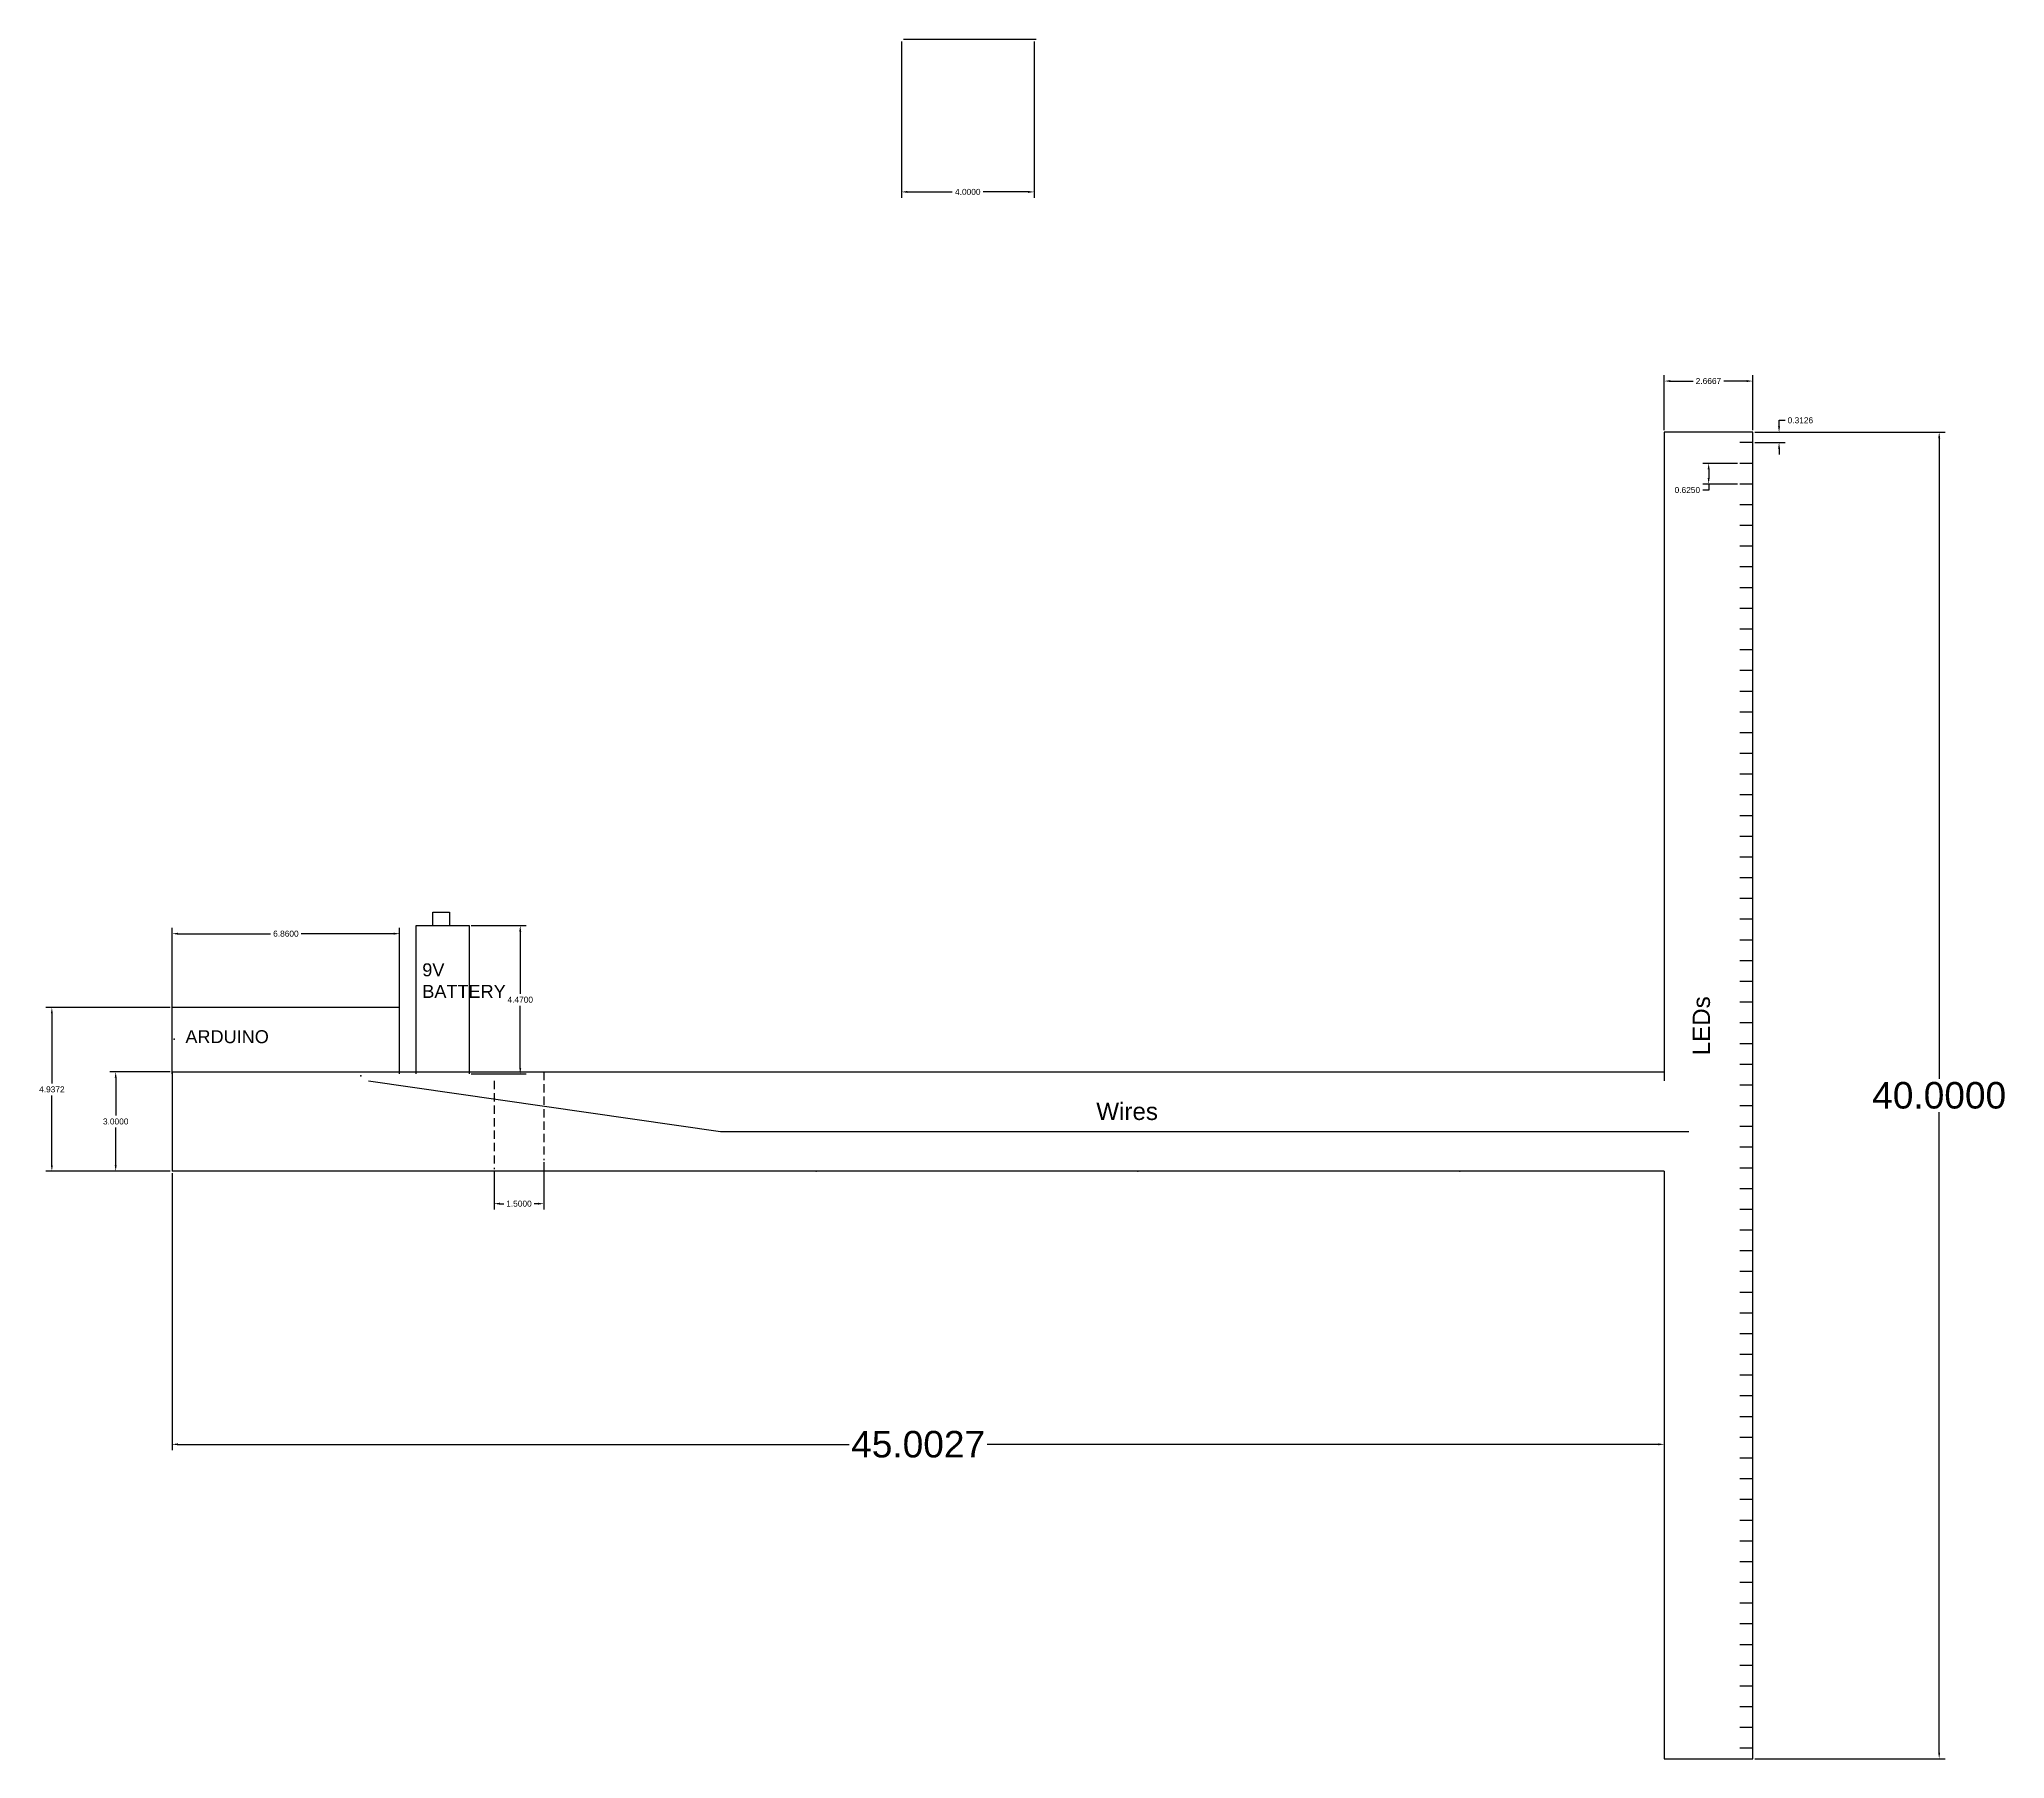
# Model space of a CAD drawing. Header units: centimetres. Extents: x -6 to 154, y -3 to 97.
# Drawn here: x -6.3 to 53, y -0.4 to 51.5 of the extents above; entities that cross this region are included whole.
import ezdxf

# ---------------------------------------------------------------- set-up
doc = ezdxf.new("R2010")
doc.units = ezdxf.units.CM
doc.header["$MEASUREMENT"] = 0
doc.linetypes.add('ACAD_ISO02W100', pattern=[15, 12, -3])
doc.linetypes.add('DASHED2', pattern=[0.375, 0.25, -0.125])
doc.styles.get("Standard").update_dxf_attribs({"font": 'arial.ttf'})
doc.dimstyles.new('Annotative', dxfattribs={"dimscale": 0, "dimtxt": 0.18, "dimasz": 0.18, "dimexe": 0.18, "dimexo": 0.0625, "dimgap": 0.09, "dimtad": 0, "dimtih": 1, "dimtoh": 1, "dimdec": 4, "dimzin": 0, "dimdsep": 46, "dimtxsty": 'Standard', "dimcen": 0.09, "dimadec": 0, "dimazin": 0, "dimtfac": 1, "dimtdec": 4, "dimtofl": 0, "dimtmove": 0, "dimatfit": 3, "dimfxl": 1, "dimtolj": 1, "dimtzin": 0, "dimarcsym": 0})
doc.dimstyles.get("Standard").update_dxf_attribs({"dimtxt": 0.18, "dimasz": 0.18, "dimexe": 0.18, "dimexo": 0.0625, "dimgap": 0.09, "dimtad": 0, "dimtih": 1, "dimtoh": 1, "dimdec": 4, "dimzin": 0, "dimdsep": 46, "dimtxsty": 'Standard', "dimcen": 0.09, "dimadec": 0, "dimazin": 0, "dimtfac": 1, "dimtdec": 4, "dimtofl": 0, "dimtmove": 0, "dimatfit": 3, "dimfxl": 1, "dimtolj": 1, "dimtzin": 0, "dimarcsym": 0})

# ---------------------------------------------------------------- blocks, each defined once
blk = doc.blocks.new('*D2')
at = {"color": 0, "lineweight": -2, "transparency": 16777216}
for p, q in [((45.429, 39.607), (51.171, 39.607)), ((50.991, 39.427), (50.991, 20.105)), ((50.991, -0.213), (50.991, 19.108)), ((45.429, -0.393), (51.171, -0.393))]:
    blk.add_line(p, q, dxfattribs=at)
at = {"color": 0, "transparency": 16777216}
for points in [[(50.961, 39.427), (51.021, 39.427), (50.991, 39.607)], [(50.961, -0.213), (51.021, -0.213), (50.991, -0.393)]]:
    blk.add_solid(points, dxfattribs=at)
at = {"layer": 'Defpoints', "color": 0, "transparency": 16777216}
for p in [(45.366, 39.607), (45.366, -0.393), (50.991, -0.393)]:
    blk.add_point(p, dxfattribs=at)
at = {"color": 0, "transparency": 16777216, "insert": (50.991, 19.607), "char_height": 0.18, "attachment_point": 5}
blk.add_mtext('\\A1;{\\H4.4444x;40.0000}', dxfattribs=at)
blk = doc.blocks.new('*D3')
at = {"color": 0, "linetype": 'ACAD_ISO02W100', "lineweight": -2, "transparency": 16777216}
for p, q in [((46.162, 39.787), (46.162, 39.967)), ((46.162, 39.967), (46.342, 39.967)), ((45.429, 39.607), (46.342, 39.607)), ((45.429, 39.294), (46.342, 39.294)), ((46.162, 39.114), (46.162, 38.934))]:
    blk.add_line(p, q, dxfattribs=at)
at = {"color": 0, "linetype": 'ACAD_ISO02W100', "transparency": 16777216}
for points in [[(46.132, 39.787), (46.192, 39.787), (46.162, 39.607)], [(46.132, 39.114), (46.192, 39.114), (46.162, 39.294)]]:
    blk.add_solid(points, dxfattribs=at)
at = {"layer": 'Defpoints', "color": 0, "linetype": 'ACAD_ISO02W100', "transparency": 16777216}
for p in [(45.366, 39.607), (45.366, 39.294), (46.162, 39.607)]:
    blk.add_point(p, dxfattribs=at)
at = {"color": 0, "linetype": 'ACAD_ISO02W100', "transparency": 16777216, "insert": (46.805, 39.967), "char_height": 0.18, "attachment_point": 5}
blk.add_mtext('\\A1;0.3126', dxfattribs=at)
blk = doc.blocks.new('*D4')
at = {"color": 0, "linetype": 'ACAD_ISO02W100', "lineweight": -2, "transparency": 16777216}
for p, q in [((44.913, 38.669), (43.859, 38.669)), ((44.913, 38.044), (43.859, 38.044)), ((44.039, 38.489), (44.039, 38.224)), ((44.039, 38.044), (44.039, 37.864)), ((44.039, 37.864), (43.859, 37.864))]:
    blk.add_line(p, q, dxfattribs=at)
at = {"color": 0, "linetype": 'ACAD_ISO02W100', "transparency": 16777216}
for points in [[(44.009, 38.489), (44.069, 38.489), (44.039, 38.669)], [(44.009, 38.224), (44.069, 38.224), (44.039, 38.044)]]:
    blk.add_solid(points, dxfattribs=at)
at = {"layer": 'Defpoints', "color": 0, "linetype": 'ACAD_ISO02W100', "transparency": 16777216}
for p in [(44.976, 38.669), (44.039, 38.044), (44.976, 38.044)]:
    blk.add_point(p, dxfattribs=at)
at = {"color": 0, "linetype": 'ACAD_ISO02W100', "transparency": 16777216, "insert": (43.396, 37.864), "char_height": 0.18, "attachment_point": 5}
blk.add_mtext('\\A1;0.6250', dxfattribs=at)
blk = doc.blocks.new('*D6')
at = {"color": 0, "linetype": 'ACAD_ISO02W100', "lineweight": -2, "transparency": 16777216}
for p, q in [((42.7, 39.669), (42.7, 41.331)), ((42.88, 41.151), (43.568, 41.151)), ((45.186, 41.151), (44.498, 41.151)), ((45.366, 39.669), (45.366, 41.331))]:
    blk.add_line(p, q, dxfattribs=at)
at = {"color": 0, "linetype": 'ACAD_ISO02W100', "transparency": 16777216}
for points in [[(42.88, 41.181), (42.88, 41.121), (42.7, 41.151)], [(45.186, 41.181), (45.186, 41.121), (45.366, 41.151)]]:
    blk.add_solid(points, dxfattribs=at)
at = {"layer": 'Defpoints', "color": 0, "linetype": 'ACAD_ISO02W100', "transparency": 16777216}
for p in [(45.366, 41.151), (42.7, 39.607), (45.366, 39.607)]:
    blk.add_point(p, dxfattribs=at)
at = {"color": 0, "linetype": 'ACAD_ISO02W100', "transparency": 16777216, "insert": (44.033, 41.151), "char_height": 0.18, "attachment_point": 5}
blk.add_mtext('\\A1;2.6667', dxfattribs=at)
blk = doc.blocks.new('*D8')
at = {"color": 0, "lineweight": -2, "transparency": 16777216}
for p, q in [((-2.303, 17.259), (-2.303, 8.906)), ((42.7, 17.259), (42.7, 8.906)), ((-2.123, 9.086), (18.121, 9.086)), ((42.52, 9.086), (22.276, 9.086))]:
    blk.add_line(p, q, dxfattribs=at)
at = {"color": 0, "transparency": 16777216}
for points in [[(-2.123, 9.116), (-2.123, 9.056), (-2.303, 9.086)], [(42.52, 9.116), (42.52, 9.056), (42.7, 9.086)]]:
    blk.add_solid(points, dxfattribs=at)
at = {"layer": 'Defpoints', "color": 0, "transparency": 16777216}
for p in [(-2.303, 17.322), (42.7, 17.322), (42.7, 9.086)]:
    blk.add_point(p, dxfattribs=at)
at = {"color": 0, "transparency": 16777216, "insert": (20.198, 9.086), "char_height": 0.18, "attachment_point": 5}
blk.add_mtext('\\A1;{\\H4.4444x;45.0027}', dxfattribs=at)
blk = doc.blocks.new('*D9')
at = {"color": 0, "lineweight": -2, "transparency": 16777216}
for p, q in [((-2.3, 20.259), (-2.3, 24.666)), ((-2.12, 24.486), (0.666, 24.486)), ((4.38, 24.486), (1.594, 24.486)), ((4.56, 20.259), (4.56, 24.666))]:
    blk.add_line(p, q, dxfattribs=at)
at = {"color": 0, "transparency": 16777216}
for points in [[(-2.12, 24.516), (-2.12, 24.456), (-2.3, 24.486)], [(4.38, 24.516), (4.38, 24.456), (4.56, 24.486)]]:
    blk.add_solid(points, dxfattribs=at)
at = {"layer": 'Defpoints', "color": 0, "transparency": 16777216}
for p in [(4.56, 24.486), (-2.3, 20.196), (4.56, 20.196)]:
    blk.add_point(p, dxfattribs=at)
at = {"color": 0, "transparency": 16777216, "insert": (1.13, 24.486), "char_height": 0.18, "attachment_point": 5}
blk.add_mtext('\\A1;6.8600', dxfattribs=at)
blk = doc.blocks.new('*D11')
at = {"color": 0, "linetype": 'ACAD_ISO02W100', "lineweight": -2, "transparency": 16777216}
for p, q in [((7.409, 17.322), (7.409, 16.164)), ((8.909, 17.593), (8.909, 16.164)), ((7.589, 16.344), (7.704, 16.344)), ((8.729, 16.344), (8.614, 16.344))]:
    blk.add_line(p, q, dxfattribs=at)
at = {"color": 0, "linetype": 'ACAD_ISO02W100', "transparency": 16777216}
for points in [[(7.589, 16.374), (7.589, 16.314), (7.409, 16.344)], [(8.729, 16.374), (8.729, 16.314), (8.909, 16.344)]]:
    blk.add_solid(points, dxfattribs=at)
at = {"layer": 'Defpoints', "color": 0, "linetype": 'ACAD_ISO02W100', "transparency": 16777216}
for p in [(7.409, 17.384), (8.909, 17.655), (8.909, 16.344)]:
    blk.add_point(p, dxfattribs=at)
at = {"color": 0, "linetype": 'ACAD_ISO02W100', "transparency": 16777216, "insert": (8.159, 16.344), "char_height": 0.18, "attachment_point": 5}
blk.add_mtext('\\A1;1.5000', dxfattribs=at)
blk = doc.blocks.new('*D12')
at = {"color": 0, "lineweight": -2, "transparency": 16777216}
for p, q in [((6.722, 24.729), (8.378, 24.729)), ((8.198, 24.549), (8.198, 22.676)), ((8.198, 20.439), (8.198, 22.312)), ((6.722, 20.259), (8.378, 20.259))]:
    blk.add_line(p, q, dxfattribs=at)
at = {"color": 0, "transparency": 16777216}
for points in [[(8.168, 24.549), (8.228, 24.549), (8.198, 24.729)], [(8.168, 20.439), (8.228, 20.439), (8.198, 20.259)]]:
    blk.add_solid(points, dxfattribs=at)
at = {"layer": 'Defpoints', "color": 0, "transparency": 16777216}
for p in [(6.66, 24.729), (6.66, 20.259), (8.198, 20.259)]:
    blk.add_point(p, dxfattribs=at)
at = {"color": 0, "transparency": 16777216, "insert": (8.198, 22.494), "char_height": 0.18, "attachment_point": 5}
blk.add_mtext('\\A1;4.4700', dxfattribs=at)
blk = doc.blocks.new('*D13')
at = {"color": 0, "linetype": 'ACAD_ISO02W100', "lineweight": -2, "transparency": 16777216}
for p, q in [((-2.363, 22.259), (-6.108, 22.259)), ((-5.928, 22.079), (-5.928, 19.972)), ((-5.928, 17.502), (-5.928, 19.608)), ((-2.363, 17.322), (-6.108, 17.322))]:
    blk.add_line(p, q, dxfattribs=at)
at = {"color": 0, "linetype": 'ACAD_ISO02W100', "transparency": 16777216}
for points in [[(-5.958, 22.079), (-5.898, 22.079), (-5.928, 22.259)], [(-5.958, 17.502), (-5.898, 17.502), (-5.928, 17.322)]]:
    blk.add_solid(points, dxfattribs=at)
at = {"layer": 'Defpoints', "color": 0, "linetype": 'ACAD_ISO02W100', "transparency": 16777216}
for p in [(-2.3, 22.259), (-5.928, 17.322), (-2.3, 17.322)]:
    blk.add_point(p, dxfattribs=at)
at = {"color": 0, "linetype": 'ACAD_ISO02W100', "transparency": 16777216, "insert": (-5.928, 19.79), "char_height": 0.18, "attachment_point": 5}
blk.add_mtext('\\A1;4.9372', dxfattribs=at)
blk = doc.blocks.new('*D14')
at = {"color": 0, "linetype": 'ACAD_ISO02W100', "lineweight": -2, "transparency": 16777216}
for p, q in [((-2.363, 20.322), (-4.183, 20.322)), ((-4.003, 20.142), (-4.003, 19.004)), ((-4.003, 17.502), (-4.003, 18.64)), ((-2.363, 17.322), (-4.183, 17.322))]:
    blk.add_line(p, q, dxfattribs=at)
at = {"color": 0, "linetype": 'ACAD_ISO02W100', "transparency": 16777216}
for points in [[(-4.033, 20.142), (-3.973, 20.142), (-4.003, 20.322)], [(-4.033, 17.502), (-3.973, 17.502), (-4.003, 17.322)]]:
    blk.add_solid(points, dxfattribs=at)
at = {"layer": 'Defpoints', "color": 0, "linetype": 'ACAD_ISO02W100', "transparency": 16777216}
for p in [(-2.3, 20.322), (-4.003, 17.322), (-2.3, 17.322)]:
    blk.add_point(p, dxfattribs=at)
at = {"color": 0, "linetype": 'ACAD_ISO02W100', "transparency": 16777216, "insert": (-4.003, 18.822), "char_height": 0.18, "attachment_point": 5}
blk.add_mtext('\\A1;3.0000', dxfattribs=at)
blk = doc.blocks.new('*D58')
at = {"color": 0, "lineweight": -2, "transparency": 16777216}
for p, q in [((19.695, 51.394), (19.695, 46.675)), ((23.695, 51.394), (23.695, 46.675)), ((19.875, 46.855), (21.228, 46.855)), ((23.515, 46.855), (22.162, 46.855))]:
    blk.add_line(p, q, dxfattribs=at)
at = {"color": 0, "transparency": 16777216}
for points in [[(19.875, 46.885), (19.875, 46.825), (19.695, 46.855)], [(23.515, 46.885), (23.515, 46.825), (23.695, 46.855)]]:
    blk.add_solid(points, dxfattribs=at)
at = {"layer": 'Defpoints', "color": 0, "transparency": 16777216}
for p in [(19.695, 51.457), (23.695, 51.457), (23.695, 46.855)]:
    blk.add_point(p, dxfattribs=at)
at = {"color": 0, "transparency": 16777216, "insert": (21.695, 46.855), "char_height": 0.18, "attachment_point": 5}
blk.add_mtext('\\A1;4.0000', dxfattribs=at)

msp = doc.modelspace()

# ---------------------------------------------------------------- linework, layer by layer
for p, q in [((19.75741, 51.45694), (23.75741, 51.45694)), ((45.3665, 39.60652), (42.69983, 39.60652)), ((42.69983, 39.60652), (42.69983, 20.05097)), ((45.36623, 39.29394), (44.97561, 39.29394)), ((45.3665, -0.39348), (45.3665, 39.60652)), ((45.36623, 38.66895), (44.97561, 38.66895)), ((45.36623, 38.04395), (44.97561, 38.04395)), ((45.36623, 37.41895), (44.97561, 37.41895)), ((45.36596, 36.79395), (44.97534, 36.79395)), ((45.36623, 36.79395), (44.97561, 36.79395)), ((45.36596, 36.16895), (44.97534, 36.16895)), ((45.36596, 35.54395), (44.97534, 35.54395)), ((45.36596, 34.91895), (44.97534, 34.91895)), ((45.3657, 34.29395), (44.97507, 34.29395)), ((45.36596, 34.29395), (44.97534, 34.29395)), ((45.3657, 33.66896), (44.97507, 33.66896)), ((45.3657, 33.04396), (44.97507, 33.04396)), ((45.3657, 32.41896), (44.97507, 32.41896)), ((45.3657, 31.79396), (44.97507, 31.79396)), ((45.36623, 31.79396), (44.97561, 31.79396)), ((45.36623, 31.16896), (44.97561, 31.16896)), ((45.36623, 30.54396), (44.97561, 30.54396)), ((45.36596, 29.91896), (44.97534, 29.91896)), ((45.36623, 29.91896), (44.97561, 29.91896)), ((45.36596, 29.29396), (44.97534, 29.29396)), ((45.36623, 29.29396), (44.97561, 29.29396)), ((45.36596, 28.66896), (44.97534, 28.66896)), ((45.36596, 28.04397), (44.97534, 28.04397)), ((45.36596, 27.41897), (44.97534, 27.41897)), ((45.36623, 27.41897), (44.97561, 27.41897)), ((45.36623, 26.79397), (44.97561, 26.79397)), ((45.36623, 26.16897), (44.97561, 26.16897)), ((45.36623, 25.54397), (44.97561, 25.54397)), ((5.55983, 24.72897), (5.55983, 25.13897)), ((5.55983, 25.13897), (6.05983, 25.13897)), ((6.05983, 25.13897), (6.05983, 24.72897)), ((45.36596, 24.91897), (44.97534, 24.91897)), ((45.36623, 24.91897), (44.97561, 24.91897)), ((5.05983, 20.25897), (5.05983, 24.72897)), ((5.05983, 24.72897), (6.65983, 24.72897)), ((6.65983, 24.72897), (6.65983, 20.25897)), ((45.36596, 24.29397), (44.97534, 24.29397)), ((45.36596, 23.66897), (44.97534, 23.66897)), ((45.36596, 23.04398), (44.97534, 23.04398)), ((4.55983, 22.25897), (-2.30017, 22.25897)), ((45.3657, 22.41898), (44.97507, 22.41898)), ((45.36596, 22.41898), (44.97534, 22.41898)), ((45.3657, 21.79398), (44.97507, 21.79398)), ((45.3657, 21.16898), (44.97507, 21.16898)), ((-2.30017, 20.32177), (42.69983, 20.32177)), ((45.3657, 20.54398), (44.97507, 20.54398)), ((45.3657, 19.91898), (44.97507, 19.91898)), ((45.36623, 19.91898), (44.97561, 19.91898)), ((45.36623, 19.29398), (44.97561, 19.29398)), ((45.36623, 18.66898), (44.97561, 18.66898)), ((45.36596, 18.04399), (44.97534, 18.04399)), ((45.36623, 18.04399), (44.97561, 18.04399)), ((42.69983, 17.3218), (-2.30017, 17.3218)), ((42.69983, 17.3218), (42.69983, -0.39348)), ((45.36596, 17.41899), (44.97534, 17.41899)), ((45.36623, 17.41899), (44.97561, 17.41899)), ((45.36596, 16.79399), (44.97534, 16.79399)), ((45.36596, 16.16899), (44.97534, 16.16899)), ((45.36596, 15.54399), (44.97534, 15.54399)), ((45.36596, 14.91899), (44.97534, 14.91899)), ((45.36596, 14.29399), (44.97534, 14.29399)), ((45.36623, 14.29399), (44.97561, 14.29399)), ((45.36623, 13.66899), (44.97561, 13.66899)), ((45.36623, 13.044), (44.97561, 13.044)), ((45.36623, 12.419), (44.97561, 12.419)), ((45.36596, 11.794), (44.97534, 11.794)), ((45.36623, 11.794), (44.97561, 11.794)), ((45.36596, 11.169), (44.97534, 11.169)), ((45.36596, 10.544), (44.97534, 10.544)), ((45.36596, 9.919), (44.97534, 9.919)), ((45.3657, 9.294), (44.97507, 9.294)), ((45.36596, 9.294), (44.97534, 9.294)), ((45.3657, 8.669), (44.97507, 8.669)), ((45.3657, 8.04401), (44.97507, 8.04401)), ((45.3657, 7.41901), (44.97507, 7.41901)), ((45.3657, 6.79401), (44.97507, 6.79401)), ((45.36623, 6.79401), (44.97561, 6.79401)), ((45.36623, 6.16901), (44.97561, 6.16901)), ((45.36623, 5.54401), (44.97561, 5.54401)), ((45.36596, 4.91901), (44.97534, 4.91901)), ((45.36623, 4.91901), (44.97561, 4.91901)), ((45.36596, 4.29401), (44.97534, 4.29401)), ((45.36623, 4.29401), (44.97561, 4.29401)), ((45.36596, 3.66901), (44.97534, 3.66901)), ((45.36596, 3.04402), (44.97534, 3.04402)), ((45.36596, 2.41902), (44.97534, 2.41902)), ((45.36623, 2.41902), (44.97561, 2.41902)), ((45.36596, 1.79402), (44.97534, 1.79402)), ((45.36623, 1.79402), (44.97561, 1.79402)), ((45.36596, 1.16902), (44.97534, 1.16902)), ((45.36596, 0.54402), (44.97534, 0.54402)), ((42.69983, -0.39348), (45.3665, -0.39348)), ((45.36596, -0.08098), (44.97534, -0.08098))]:
    msp.add_line(p, q)
at = {"linetype": 'ACAD_ISO02W100'}
msp.add_line((-2.30017, 20.32177), (-2.30017, 17.3218), dxfattribs=at)
at = {"linetype": 'DASHED2'}
for p, q in [((8.90891, 20.32177), (8.90891, 17.6551)), ((7.40891, 20.05097), (7.40891, 17.3843))]:
    msp.add_line(p, q, dxfattribs=at)
msp.add_lwpolyline([(3.61771, 20.05097), (14.23771, 18.52175), (43.43868, 18.52175)])
for p in [(-2.23767, 21.30539), (-2.23767, 21.30539), (3.39112, 20.19647), (3.39112, 20.19647)]:
    msp.add_point(p)
at = {"linetype": 'ACAD_ISO02W100'}
for p in [(7.40891, 17.3218), (17.118, 17.3218), (26.82708, 17.3218), (36.53617, 17.3218)]:
    msp.add_point(p, dxfattribs=at)

# ---------------------------------------------------------------- texts
at = {"attachment_point": 1}
for s, width, gutter_width, insert, char_height in [('9V \\PBATTERY', 5.0050951, 5.84254, (5.24362, 23.59111), 0.3906), ('ARDUINO', 3.2361522, 1, (-1.90107, 21.57483), 0.390624)]:
    msp.add_mtext_dynamic_manual_height_columns(s, width=width, gutter_width=gutter_width, heights=[0], dxfattribs=dict(at, insert=insert, char_height=char_height))
at = {"linetype": 'ACAD_ISO02W100', "insert": (43.55659, 20.81925), "char_height": 0.520832, "attachment_point": 1, "rotation": 90}
msp.add_mtext_dynamic_manual_height_columns('LEDs', width=0.6701184, gutter_width=1, heights=[0], dxfattribs=at)
at = {"linetype": 'ACAD_ISO02W100', "insert": (25.57095, 19.38837), "char_height": 0.520832, "attachment_point": 1}
msp.add_mtext_dynamic_manual_height_columns('Wires', width=3.1953681, gutter_width=1, heights=[0.56769], dxfattribs=at)

# ---------------------------------------------------------------- dimensions: what is measured, and where the dimension line sits
for base, p1, p2, picture, middle in [((23.69491, 46.85454), (19.69491, 51.45694), (23.69491, 51.45694), '*D58', (21.69491, 46.85454)), ((4.55983, 24.48577), (-2.30017, 20.19647), (4.55983, 20.19647), '*D9', (1.12983, 24.48577))]:
    dim = msp.add_linear_dim(base=base, p1=p1, p2=p2, dimstyle='Annotative')
    dim.commit()
    dim.dimension.update_dxf_attribs({"geometry": picture, "text_midpoint": middle})
at = {"linetype": 'ACAD_ISO02W100'}
for base, p1, p2, picture, middle in [((45.3665, 41.15121), (42.69983, 39.60652), (45.3665, 39.60652), '*D6', (44.03316, 41.15121)), ((8.90891, 16.34445), (7.40891, 17.3843), (8.90891, 17.6551), '*D11', (8.15891, 16.34445))]:
    dim = msp.add_linear_dim(base=base, p1=p1, p2=p2, dimstyle='Annotative', dxfattribs=at)
    dim.commit()
    dim.dimension.update_dxf_attribs({"geometry": picture, "text_midpoint": middle})
for base, p1, p2, dimstyle, picture, middle in [((46.16167, 39.60652), (45.36623, 39.29394), (45.3665, 39.60652), 'Standard', '*D3', (46.80523, 39.96652)), ((44.03939, 38.04395), (44.97561, 38.66895), (44.97561, 38.04395), 'Standard', '*D4', (43.39607, 37.86395)), ((-5.92807, 17.3218), (-2.30017, 22.25897), (-2.30017, 17.3218), 'Annotative', '*D13', (-5.92807, 19.79038)), ((-4.0028, 17.3218), (-2.30017, 20.32177), (-2.30017, 17.3218), 'Annotative', '*D14', (-4.0028, 18.82178))]:
    dim = msp.add_linear_dim(base=base, p1=p1, p2=p2, angle=90, dimstyle=dimstyle, dxfattribs=at)
    dim.commit()
    dim.dimension.update_dxf_attribs({"geometry": picture, "text_midpoint": middle})
dim = msp.add_linear_dim(base=(50.99058, -0.39348), p1=(45.3665, 39.60652), p2=(45.3665, -0.39348), angle=90, text='{\\H4.4444x;<>}', dimstyle='Standard')
dim.commit()
dim.dimension.update_dxf_attribs({"geometry": '*D2', "text_midpoint": (50.99058, 19.60652)})
dim = msp.add_linear_dim(base=(8.19778, 20.25897), p1=(6.65983, 24.72897), p2=(6.65983, 20.25897), angle=90, dimstyle='Annotative')
dim.commit()
dim.dimension.update_dxf_attribs({"geometry": '*D12', "text_midpoint": (8.19778, 22.49397)})
dim = msp.add_linear_dim(base=(42.69983, 9.08598), p1=(-2.30283, 17.3218), p2=(42.69983, 17.3218), text='{\\H4.4444x;<>}', dimstyle='Annotative')
dim.commit()
dim.dimension.update_dxf_attribs({"geometry": '*D8', "text_midpoint": (20.1985, 9.08598)})

doc.saveas('drawing.dxf')
